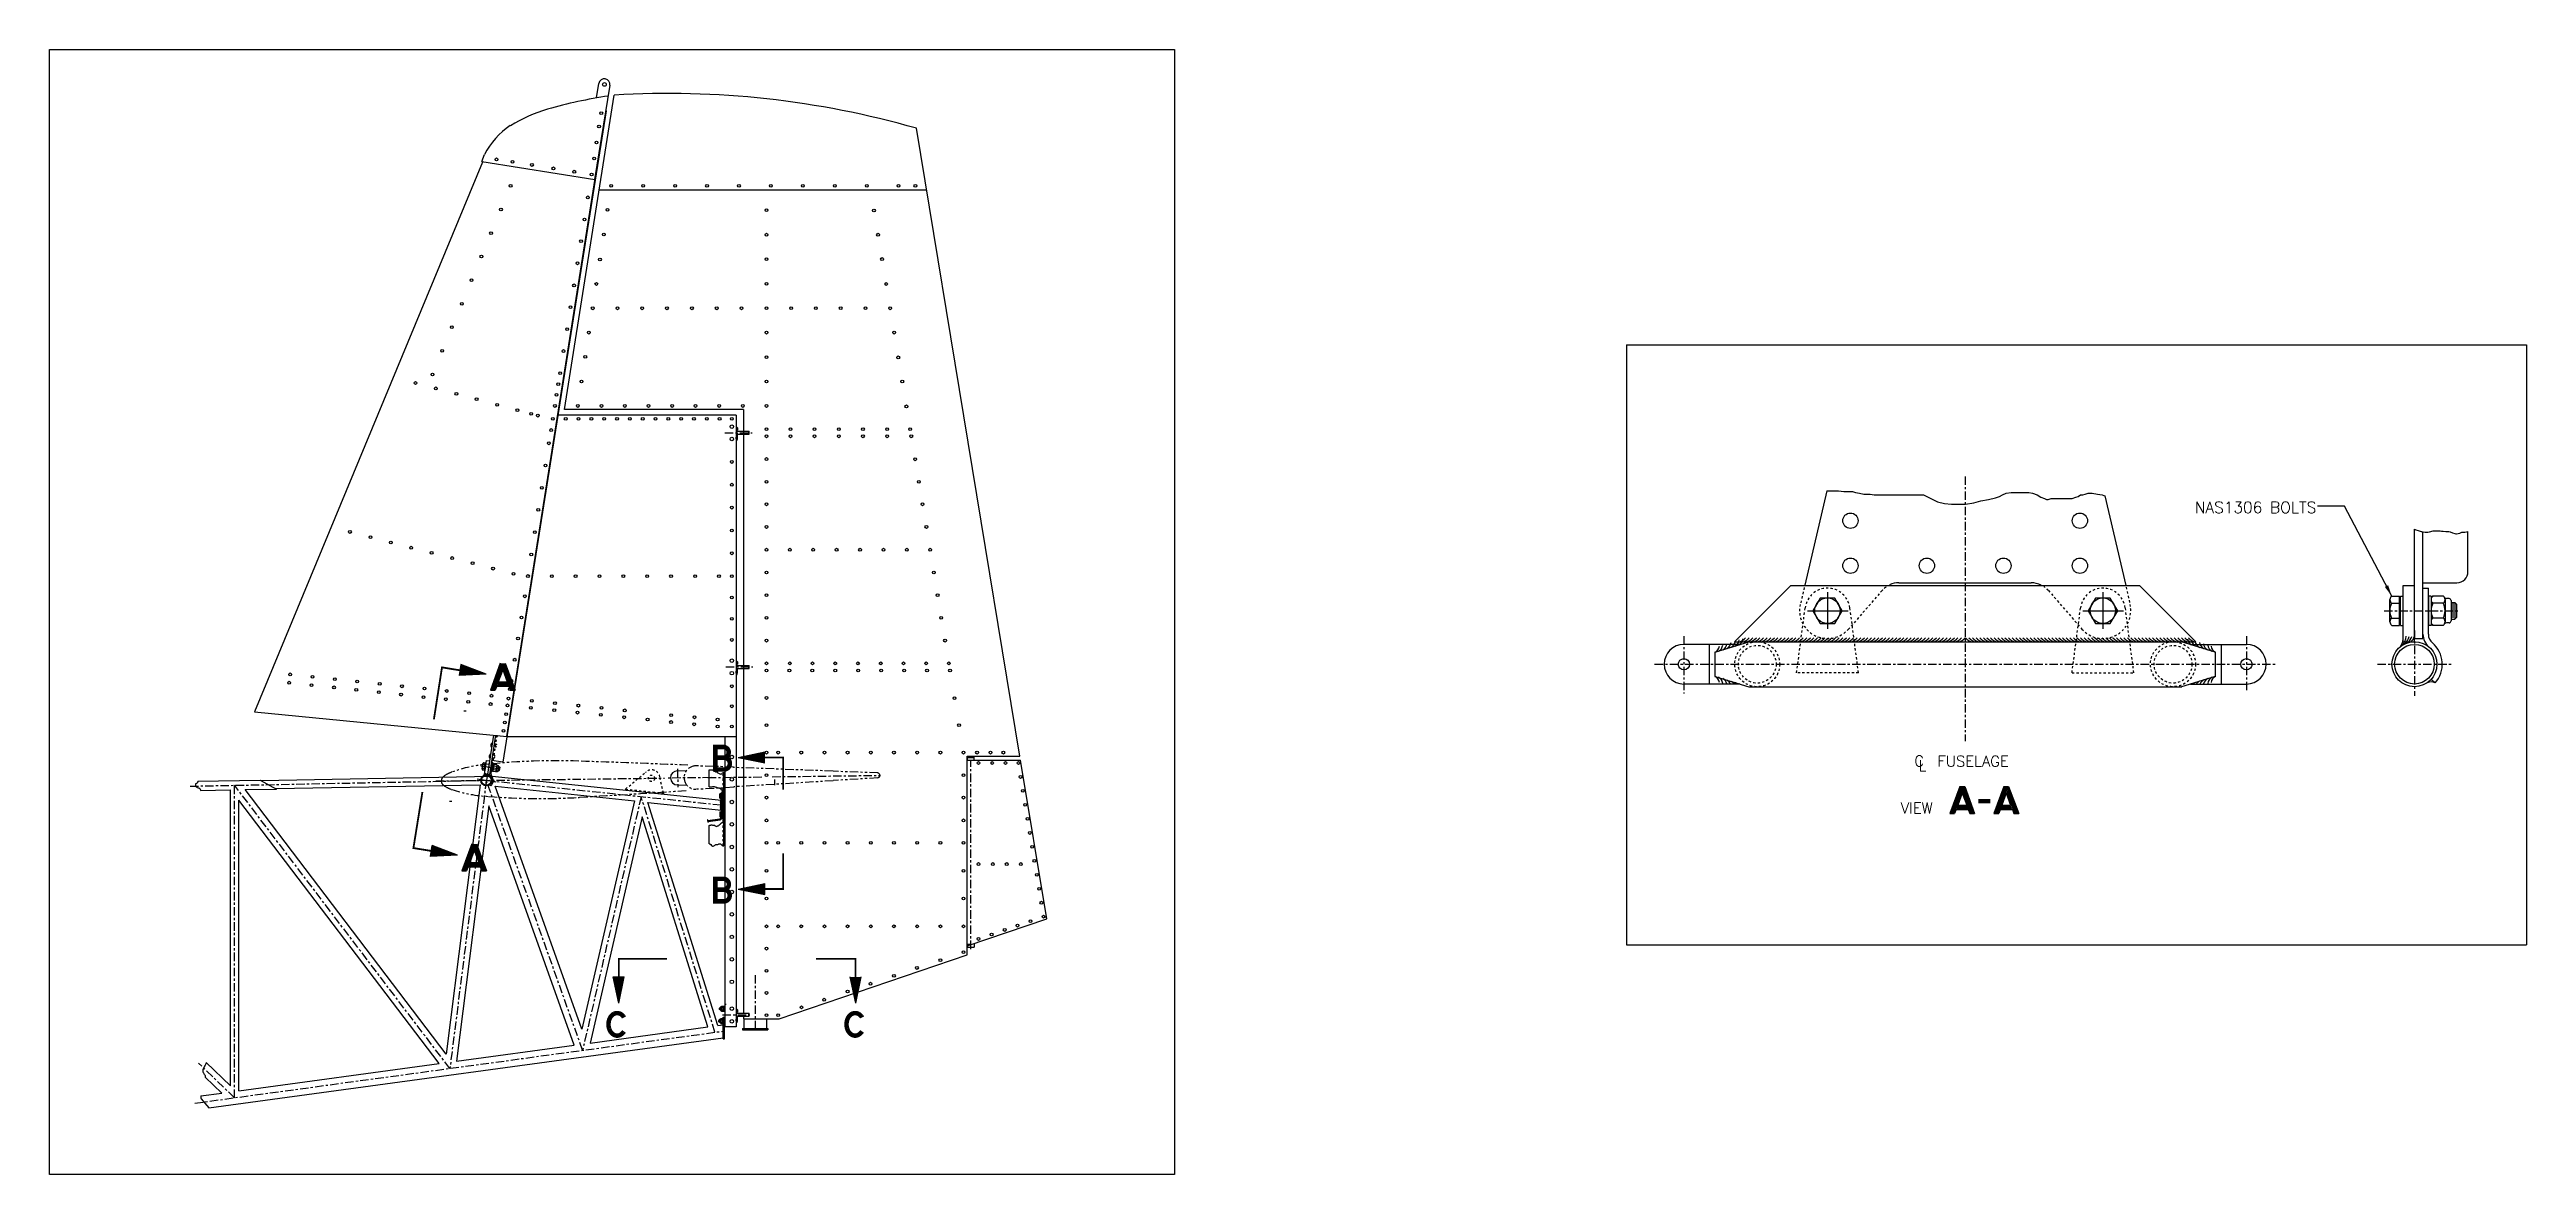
# Model space of a CAD drawing. Extents: x 0 to 261, y -2 to 48.
# Drawn here: x 43.8 to 153.9, y -2.3 to 47.7 of the extents above; entities that cross this region are included whole.
import ezdxf

# ---------------------------------------------------------------- set-up
doc = ezdxf.new("R2010")
doc.units = 0
doc.header["$LTSCALE"] = 0.3
doc.header["$MEASUREMENT"] = 0
for name, pattern in [('CENTER', [2, 1.25, -0.25, 0.25, -0.25]), ('HIDDEN', [0.375, 0.25, -0.125]), ('PHANTOM', [2.5, 1.25, -0.25, 0.25, -0.25, 0.25, -0.25])]:
    doc.linetypes.add(name, pattern=pattern)
doc.layers.get('0').update_dxf_attribs({"linetype": 'CONTINUOUS'})
for name, color, linetype in [('1', 1, 'CONTINUOUS'), ('2', 6, 'CONTINUOUS'), ('NOTES', 2, 'CONTINUOUS')]:
    doc.layers.add(name, color=color, linetype=linetype)
doc.styles.add('ROMANS', font='ROMANS.shx')
doc.dimstyles.new('FRACTION', dxfattribs={"dimtxt": 0.125, "dimasz": 0.15, "dimexe": 0.12, "dimexo": 0.12, "dimgap": 0.05, "dimtad": 0, "dimtih": 1, "dimtoh": 1, "dimdec": 4, "dimzin": 4, "dimdsep": 46, "dimlunit": 5, "dimtxsty": 'ROMANS', "dimcen": 0.09, "dimclrd": 6, "dimclre": 6, "dimclrt": 256, "dimadec": 0, "dimazin": 0, "dimtfac": 0.72, "dimtdec": 4, "dimtofl": 0, "dimtmove": 0, "dimatfit": 3, "dimfxl": 1, "dimfrac": 2, "dimtolj": 1, "dimtzin": 4, "dimarcsym": 0})

msp = doc.modelspace()

# ---------------------------------------------------------------- texts
at = {"layer": '2', "color": 2, "style": 'ROMANS'}
for s, p in [('C', (126.68, 15.8)), ('L', (126.87, 15.59)), ('FUSELAGE', (127.71, 15.79)), ('VIEW', (126.08, 13.71))]:
    msp.add_text(s, height=0.48, dxfattribs=at).set_placement(p)
at = {"layer": 'NOTES', "insert": (144.55, 27.31), "char_height": 0.5, "attachment_point": 6, "style": 'ROMANS'}
msp.add_mtext('NAS1306 BOLTS', dxfattribs=at)

# ---------------------------------------------------------------- linework, layer by layer
at = {"color": 40}
for p, q in [((74.3, 30.86), (74.34, 30.86)), ((74.31, 30.85), (74.31, 30.79)), ((74.38, 30.85), (74.38, 30.79)), ((74.3, 30.79), (74.38, 30.79)), ((74.3, 30.78), (74.38, 30.78)), ((74.38, 30.48), (74.31, 30.48)), ((74.38, 30.45), (74.31, 30.45)), ((74.31, 30.36), (74.31, 30.43)), ((74.34, 30.34), (74.31, 30.34)), ((74.34, 30.29), (74.31, 30.29)), ((74.31, 30.29), (74.31, 30.26)), ((74.31, 30.28), (74.31, 30.28)), ((74.31, 30.26), (74.31, 30.26)), ((74.31, 30.26), (74.31, 30.26)), ((74.35, 30.79), (74.35, 30.78)), ((74.38, 30.78), (74.38, 30.74)), ((74.38, 30.45), (74.38, 30.5)), ((74.38, 30.36), (74.38, 30.43)), ((147.82, 22.23), (147.82, 23.21)), ((147.9, 23.37), (148.24, 23.37)), ((148.24, 22.06), (148.24, 23.37)), ((148.24, 23.22), (148.29, 23.22)), ((148.29, 22.06), (148.29, 23.37)), ((148.29, 23.37), (148.41, 23.37)), ((148.41, 22.06), (148.41, 23.37)), ((149.53, 23.37), (149.53, 22.06)), ((149.65, 23.37), (149.53, 23.37)), ((149.65, 23.37), (149.65, 22.06)), ((150.19, 23.37), (149.73, 23.37)), ((150.27, 23.21), (150.27, 22.23)), ((150.54, 23.17), (150.54, 22.27)), ((147.9, 23.05), (148.24, 23.05)), ((147.9, 22.39), (148.24, 22.39)), ((147.9, 22.06), (148.24, 22.06)), ((148.24, 22.21), (148.29, 22.21)), ((148.29, 22.06), (148.41, 22.06)), ((149.65, 22.06), (149.53, 22.06)), ((150.19, 23.05), (149.73, 23.05)), ((150.19, 22.39), (149.73, 22.39)), ((150.19, 22.06), (149.73, 22.06)), ((150.54, 23.09), (150.7, 23.09)), ((150.54, 22.34), (150.7, 22.34)), ((150.62, 23.04), (150.62, 22.4)), ((150.7, 23.09), (150.7, 22.34)), ((150.7, 23.09), (150.78, 23.01)), ((150.7, 22.34), (150.78, 22.42)), ((150.78, 23.01), (150.78, 22.42)), ((74.3, 20.46), (74.34, 20.46)), ((74.3, 20.38), (74.38, 20.38)), ((74.3, 20.37), (74.38, 20.37)), ((74.31, 20.44), (74.31, 20.38)), ((74.38, 20.07), (74.31, 20.07)), ((74.38, 20.04), (74.31, 20.04)), ((74.31, 19.95), (74.31, 20.03)), ((74.34, 19.94), (74.31, 19.94)), ((74.34, 19.89), (74.31, 19.89)), ((74.31, 19.89), (74.31, 19.86)), ((74.31, 19.87), (74.31, 19.87)), ((74.31, 19.86), (74.31, 19.86)), ((74.31, 19.85), (74.31, 19.86)), ((74.35, 20.38), (74.35, 20.37)), ((74.38, 20.44), (74.38, 20.38)), ((74.38, 20.37), (74.38, 20.34)), ((74.38, 20.04), (74.38, 20.1)), ((74.38, 19.95), (74.38, 20.03)), ((63.02, 15.69), (63.05, 15.93)), ((63.03, 15.64), (63.11, 15.63)), ((63.04, 15.72), (63.13, 15.71)), ((63.07, 15.88), (63.15, 15.87)), ((63.08, 15.97), (63.16, 15.95)), ((63.11, 15.63), (63.16, 15.95)), ((63.12, 15.67), (63.13, 15.66)), ((63.13, 15.63), (63.18, 15.95)), ((63.13, 15.63), (63.16, 15.62)), ((63.16, 15.62), (63.21, 15.95)), ((63.16, 15.92), (63.17, 15.91)), ((63.18, 15.95), (63.21, 15.95)), ((63.48, 15.9), (63.43, 15.58)), ((63.49, 15.57), (63.43, 15.58)), ((63.51, 15.9), (63.46, 15.57)), ((63.54, 15.89), (63.48, 15.9)), ((63.54, 15.89), (63.49, 15.57)), ((63.62, 15.55), (63.51, 15.57)), ((63.64, 15.63), (63.52, 15.65)), ((63.66, 15.79), (63.55, 15.81)), ((63.68, 15.87), (63.56, 15.89)), ((63.69, 15.83), (63.65, 15.59)), ((63.75, 15.81), (63.72, 15.59)), ((63.72, 15.6), (63.76, 15.6)), ((63.77, 15.77), (63.74, 15.61)), ((63.75, 15.79), (63.79, 15.78)), ((63.79, 15.78), (63.76, 15.6)), ((63.76, 15.6), (63.78, 15.61)), ((63.81, 15.76), (63.78, 15.61)), ((63.79, 15.78), (63.81, 15.76)), ((73.59, 14.4), (73.59, 14.56)), ((73.6, 14.59), (73.65, 14.59)), ((73.6, 14.53), (73.65, 14.53)), ((73.6, 14.42), (73.65, 14.42)), ((73.6, 14.37), (73.65, 14.37)), ((73.65, 14.37), (73.65, 14.59)), ((73.65, 14.56), (73.66, 14.56)), ((73.65, 14.39), (73.66, 14.39)), ((73.66, 14.39), (73.66, 14.56)), ((73.59, 13.75), (73.59, 13.59)), ((73.6, 13.78), (73.65, 13.78)), ((73.6, 13.72), (73.65, 13.72)), ((73.6, 13.61), (73.65, 13.61)), ((73.6, 13.56), (73.65, 13.56)), ((73.65, 13.78), (73.65, 13.56)), ((73.65, 13.75), (73.66, 13.75)), ((73.65, 13.58), (73.66, 13.58)), ((73.66, 13.75), (73.66, 13.58)), ((74.3, 4.99), (74.34, 4.99)), ((74.3, 4.92), (74.38, 4.92)), ((74.3, 4.91), (74.38, 4.91)), ((74.31, 4.98), (74.31, 4.92)), ((74.38, 4.61), (74.31, 4.61)), ((74.38, 4.58), (74.31, 4.58)), ((74.31, 4.49), (74.31, 4.56)), ((74.34, 4.47), (74.31, 4.47)), ((74.34, 4.42), (74.31, 4.42)), ((74.31, 4.42), (74.31, 4.39)), ((74.31, 4.4), (74.31, 4.4)), ((74.35, 4.92), (74.35, 4.91)), ((74.38, 4.98), (74.38, 4.92)), ((74.38, 4.91), (74.38, 4.87)), ((74.38, 4.58), (74.38, 4.63)), ((74.38, 4.49), (74.38, 4.56)), ((74.31, 4.38), (74.31, 4.39)), ((74.31, 4.39), (74.31, 4.39))]:
    msp.add_line(p, q, dxfattribs=at)
at = {"color": 41}
for p, q in [((122.82, 23.54), (122.82, 21.91)), ((135.06, 23.54), (135.06, 21.91)), ((121.93, 22.72), (123.74, 22.72)), ((134.17, 22.72), (135.98, 22.72)), ((62.97, 15.82), (63.79, 15.69))]:
    msp.add_line(p, q, dxfattribs=at)
at = {"color": 41, "linetype": 'CENTER'}
msp.add_line((147.56, 22.72), (150.89, 22.72), dxfattribs=at)
at = {"color": 2}
for p, q in [((63.83, 20.38), (63.39, 19.18)), ((63.94, 20.09), (63.74, 19.56)), ((63.94, 20.09), (64.14, 19.56)), ((64.05, 20.38), (64.49, 19.18)), ((63.39, 19.18), (63.6, 19.18)), ((63.67, 19.36), (63.6, 19.18)), ((63.67, 19.36), (64.21, 19.36)), ((63.74, 19.56), (64.14, 19.56)), ((64.21, 19.36), (64.28, 19.18)), ((64.28, 19.18), (64.49, 19.18)), ((62.21, 18.27), (62.31, 18.27)), ((128.7, 14.9), (128.26, 13.7)), ((128.81, 14.61), (128.61, 14.08)), ((128.7, 14.9), (128.92, 14.9)), ((128.81, 14.61), (129.01, 14.08)), ((128.92, 14.9), (129.36, 13.7)), ((130.66, 14.9), (130.21, 13.7)), ((130.77, 14.61), (130.57, 14.08)), ((130.66, 14.9), (130.87, 14.9)), ((130.77, 14.61), (130.96, 14.08)), ((130.87, 14.9), (131.32, 13.7)), ((61.57, 14.25), (61.68, 14.25)), ((128.26, 13.7), (128.47, 13.7)), ((128.54, 13.88), (128.47, 13.7)), ((128.54, 13.88), (129.08, 13.88)), ((128.61, 14.08), (129.01, 14.08)), ((129.08, 13.88), (129.15, 13.7)), ((129.15, 13.7), (129.36, 13.7)), ((130.21, 13.7), (130.43, 13.7)), ((130.49, 13.88), (130.43, 13.7)), ((130.49, 13.88), (131.04, 13.88)), ((130.57, 14.08), (130.96, 14.08)), ((131.04, 13.88), (131.11, 13.7)), ((131.11, 13.7), (131.32, 13.7)), ((62.56, 12.35), (62.12, 11.15)), ((62.78, 12.35), (63.22, 11.15)), ((62.12, 11.15), (62.33, 11.15)), ((62.4, 11.33), (62.33, 11.15)), ((62.4, 11.33), (62.94, 11.33)), ((62.67, 12.06), (62.47, 11.53)), ((62.47, 11.53), (62.87, 11.53)), ((62.67, 12.06), (62.87, 11.53)), ((62.94, 11.33), (63.01, 11.15)), ((63.01, 11.15), (63.22, 11.15))]:
    msp.add_line(p, q, dxfattribs=at)
at = {"color": 40, "linetype": 'Continuous'}
for p, q in [((73.56, 4.53), (73.55, 4.51)), ((73.55, 4.45), (73.55, 4.51)), ((73.56, 4.43), (73.55, 4.45)), ((73.56, 4.43), (73.56, 4.53)), ((73.59, 4.53), (73.56, 4.53)), ((73.59, 4.43), (73.56, 4.43)), ((73.6, 5.08), (73.58, 5.06)), ((73.58, 5), (73.58, 5.06)), ((73.6, 4.98), (73.58, 5)), ((73.58, 4.43), (73.58, 4.53)), ((73.59, 4.41), (73.59, 4.56)), ((73.6, 4.98), (73.6, 5.08)), ((73.63, 5.08), (73.6, 5.08)), ((73.63, 4.98), (73.6, 4.98)), ((73.61, 4.98), (73.61, 5.08)), ((73.62, 4.4), (73.62, 4.56)), ((73.63, 4.96), (73.63, 5.1)), ((73.63, 4.59), (73.7, 4.59)), ((73.63, 4.54), (73.7, 4.54)), ((73.63, 4.43), (73.7, 4.43)), ((73.66, 4.95), (73.66, 5.11)), ((73.67, 5.14), (73.73, 5.14)), ((73.67, 5.08), (73.73, 5.08)), ((73.67, 4.98), (73.73, 4.98)), ((73.67, 4.92), (73.73, 4.92)), ((73.71, 4.37), (73.71, 4.59)), ((73.71, 4.59), (73.74, 4.59)), ((73.75, 5.14), (73.81, 5.14)), ((73.75, 4.92), (73.75, 5.14)), ((73.75, 4.92), (73.81, 4.92)), ((73.63, 4.37), (73.7, 4.37)), ((73.71, 4.37), (73.74, 4.37))]:
    msp.add_line(p, q, dxfattribs=at)
at = {"color": 40}
for points in [[(123.15, 22.15), (123.48, 22.72), (123.15, 23.28), (122.5, 23.28), (122.17, 22.72), (122.5, 22.15)], [(135.39, 22.15), (135.72, 22.72), (135.39, 23.28), (134.74, 23.28), (134.41, 22.72), (134.74, 22.15)]]:
    msp.add_lwpolyline(points, close=True, dxfattribs=at)
at = {"color": 2, "const_width": 0.2}
for points in [[(73.75, 16.19, 1), (73.75, 16.66), (73.39, 16.66), (73.39, 15.66), (73.77, 15.66, 1), (73.77, 16.19)], [(73.75, 10.32, 1), (73.75, 10.8), (73.39, 10.8), (73.39, 9.8), (73.77, 9.8, 1), (73.77, 10.32)], [(69.02, 4.83, 0.123194), (68.88, 4.8, 0.105528), (68.75, 4.69, 0.087456), (68.67, 4.53, 0.077907), (68.64, 4.33, 0.077907), (68.67, 4.14, 0.087456), (68.75, 3.98, 0.105528), (68.88, 3.87, 0.123194), (69.02, 3.83, 0.123194), (69.17, 3.87, 0.105528), (69.3, 3.98, 0.026273), (69.33, 4.02, 0.077907)], [(69.33, 4.64, 0.025898), (69.3, 4.69, 0.105528), (69.17, 4.8, 0.123194), (69.02, 4.83, 0.123194)], [(79.61, 4.83, 0.123194), (79.46, 4.8, 0.105528), (79.33, 4.69, 0.087456), (79.25, 4.53, 0.077907), (79.22, 4.33, 0.077907), (79.25, 4.14, 0.087456), (79.33, 3.98, 0.105528), (79.46, 3.87, 0.123194), (79.61, 3.83, 0.123194), (79.75, 3.87, 0.105528), (79.88, 3.98, 0.026273), (79.91, 4.02, 0.077907)], [(79.91, 4.64, 0.025898), (79.88, 4.69, 0.105528), (79.75, 4.8, 0.123194), (79.61, 4.83, 0.123194)]]:
    msp.add_lwpolyline(points, format="xyb", dxfattribs=at)
for points in [[(73.8, 16.19), (73.39, 16.19)], [(129.53, 14.25), (130.06, 14.25)], [(73.8, 10.32), (73.39, 10.32)]]:
    msp.add_lwpolyline(points, dxfattribs=at)
at = {"color": 40}
for centre in [(122.82, 22.72), (135.06, 22.72)]:
    msp.add_circle(centre, 0.567, dxfattribs=at)
for centre, radius, start, end in [((74.34, 30.82), 0.0408, 38.7449, 141.2551), ((74.25, 30.72), 0.141, 63.0585, 66.3342), ((74.34, 30.41), 0.0408, 38.7449, 141.2551), ((74.25, 30.31), 0.14, 63.0585, 65.8548), ((74.25, 30.48), 0.14, 294.1452, 296.9415), ((74.34, 30.38), 0.0408, 218.7449, 321.2551), ((148.03, 23.21), 0.21, 128.7449, 231.2551), ((149.86, 23.21), 0.21, 128.7449, 231.2551), ((150.06, 23.21), 0.21, 308.7449, 51.2551), ((148.54, 22.72), 0.722, 153.0585, 206.9415), ((148.03, 22.23), 0.21, 128.7449, 231.2551), ((150.37, 22.72), 0.722, 153.0585, 206.9415), ((149.86, 22.23), 0.21, 128.7449, 231.2551), ((149.55, 22.72), 0.722, 333.0585, 26.9415), ((150.06, 22.23), 0.21, 308.7449, 51.2551), ((74.34, 20.42), 0.0408, 38.7449, 141.2551), ((74.25, 20.32), 0.141, 63.0585, 66.3342), ((74.34, 20), 0.0408, 38.7449, 141.2551), ((74.25, 19.9), 0.14, 63.0585, 65.8548), ((74.25, 20.08), 0.14, 294.1452, 296.9415), ((74.34, 19.98), 0.0408, 218.7449, 321.2551), ((63.07, 15.68), 0.0524, 119.7449, 222.2551), ((63.21, 15.78), 0.18, 144.0585, 197.9415), ((63.11, 15.92), 0.0524, 119.7449, 222.2551), ((63.55, 15.6), 0.0524, 119.7449, 222.2551), ((63.69, 15.7), 0.181, 144.0585, 197.9415), ((63.59, 15.84), 0.0524, 119.7449, 222.2551), ((63.6, 15.59), 0.0524, 299.7449, 42.2551), ((63.49, 15.73), 0.181, 324.0585, 17.9415), ((63.64, 15.84), 0.0524, 299.7449, 42.2551), ((73.62, 14.56), 0.0348, 128.7449, 231.2551), ((73.71, 14.48), 0.12, 153.0585, 206.9415), ((73.62, 14.4), 0.0348, 128.7449, 231.2551), ((73.62, 13.75), 0.0348, 128.7449, 231.2551), ((73.71, 13.67), 0.12, 153.0585, 206.9415), ((73.62, 13.59), 0.0348, 128.7449, 231.2551), ((74.34, 4.95), 0.0408, 38.7449, 141.2551), ((74.25, 4.85), 0.141, 63.0585, 66.3342), ((74.34, 4.53), 0.0408, 38.7449, 141.2551), ((74.25, 4.44), 0.14, 63.0585, 65.8548), ((74.25, 4.61), 0.14, 294.1452, 296.9415), ((74.34, 4.51), 0.0408, 218.7449, 321.2551)]:
    msp.add_arc(centre, radius, start, end, dxfattribs=at)
at = {"color": 40, "linetype": 'Continuous'}
for centre, radius, start, end in [((73.66, 4.56), 0.0349, 128.7449, 231.2551), ((73.74, 4.48), 0.12, 153.0585, 206.9415), ((73.66, 4.4), 0.0349, 128.7449, 231.2551), ((73.69, 5.11), 0.0349, 128.7449, 231.2551), ((73.78, 5.03), 0.12, 153.0585, 206.9415), ((73.69, 4.95), 0.0349, 128.7449, 231.2551), ((73.67, 4.56), 0.0349, 308.7449, 51.2551), ((73.59, 4.48), 0.12, 333.0585, 26.9415), ((73.67, 4.4), 0.0349, 308.7449, 51.2551), ((73.71, 5.11), 0.0349, 308.7449, 51.2551), ((73.63, 5.03), 0.12, 333.0585, 26.9415), ((73.71, 4.95), 0.0349, 308.7449, 51.2551)]:
    msp.add_arc(centre, radius, start, end, dxfattribs=at)
at = {"color": 2}
for points in [[(63.39, 19.18), (63.83, 20.38), (63.6, 19.18), (64.05, 20.38)], [(63.94, 20.09), (64.28, 19.18), (64.05, 20.38), (64.49, 19.18)], [(63.67, 19.36), (64.21, 19.36), (63.74, 19.56), (64.14, 19.56)], [(128.26, 13.7), (128.7, 14.9), (128.47, 13.7), (128.92, 14.9)], [(128.81, 14.61), (129.15, 13.7), (128.92, 14.9), (129.36, 13.7)], [(130.21, 13.7), (130.66, 14.9), (130.43, 13.7), (130.87, 14.9)], [(130.77, 14.61), (131.11, 13.7), (130.87, 14.9), (131.32, 13.7)], [(128.54, 13.88), (129.08, 13.88), (128.61, 14.08), (129.01, 14.08)], [(130.49, 13.88), (131.04, 13.88), (130.57, 14.08), (130.96, 14.08)], [(62.12, 11.15), (62.56, 12.35), (62.33, 11.15), (62.78, 12.35)], [(62.67, 12.06), (63.01, 11.15), (62.78, 12.35), (63.22, 11.15)], [(62.4, 11.33), (62.94, 11.33), (62.47, 11.53), (62.87, 11.53)]]:
    msp.add_solid(points, dxfattribs=at)
at = {"layer": '1'}
for p, q in [((66.68, 31.66), (68.89, 45.64)), ((68.04, 41.89), (68.71, 46.08)), ((68.11, 45.52), (68.21, 46.15)), ((68.53, 44.93), (63.94, 15.98)), ((86.93, 16.25), (82.33, 44.16)), ((63.01, 42.69), (63.13, 42.99)), ((63.04, 42.66), (52.91, 18.23)), ((63.01, 42.69), (68.04, 41.89)), ((64.12, 17.13), (68.05, 41.93)), ((82.78, 41.41), (68.22, 41.41)), ((74.31, 31.41), (74.31, 4.22)), ((74.64, 31.66), (74.64, 4.83)), ((74.38, 30.74), (74.31, 30.74)), ((74.36, 30.71), (74.31, 30.71)), ((74.36, 30.53), (74.31, 30.53)), ((74.38, 30.5), (74.31, 30.5)), ((74.36, 30.71), (74.36, 30.74)), ((74.36, 30.53), (74.36, 30.5)), ((74.88, 30.56), (74.88, 30.7)), ((74.9, 30.56), (74.9, 30.7)), ((122.79, 28.04), (121.81, 23.85)), ((135.15, 27.82), (136.08, 23.84)), ((148.91, 21.34), (148.91, 26.35)), ((149.29, 21.48), (149.29, 26.23)), ((151.29, 24.46), (151.29, 26.24)), ((148.41, 23.84), (148.91, 23.84)), ((148.41, 21.34), (148.41, 23.84)), ((149.29, 23.72), (149.53, 23.72)), ((149.53, 21.67), (149.53, 23.72)), ((117.82, 20.87), (119.33, 21.34)), ((140.06, 20.87), (138.56, 21.34)), ((148.41, 21.34), (148.91, 21.34)), ((148.91, 21.48), (149.29, 21.48)), ((74.38, 20.34), (74.31, 20.34)), ((74.36, 20.31), (74.31, 20.31)), ((74.36, 20.13), (74.31, 20.13)), ((74.38, 20.1), (74.31, 20.1)), ((74.36, 20.31), (74.36, 20.34)), ((74.36, 20.13), (74.36, 20.1)), ((74.88, 20.15), (74.88, 20.29)), ((74.9, 20.15), (74.9, 20.29)), ((117.82, 19.8), (119.33, 19.34)), ((140.06, 19.8), (138.56, 19.34)), ((149.65, 19.67), (149.83, 19.51)), ((52.91, 18.23), (64.12, 17.13)), ((63.53, 17.19), (63.26, 15.46)), ((63.62, 17.18), (63.35, 15.44)), ((63.62, 16.66), (63.6, 16.66)), ((63.65, 16.79), (63.62, 16.8)), ((63.7, 17.15), (63.68, 17.15)), ((64.12, 17.13), (74.31, 17.13)), ((73.81, 17.13), (73.81, 4.22)), ((73.81, 17.13), (73.81, 4.22)), ((63.13, 15.44), (63.22, 16.06)), ((63.13, 15.44), (63.25, 15.42)), ((63.22, 16.06), (63.35, 16.04)), ((63.35, 15.44), (63.26, 15.46)), ((63.42, 15.48), (63.5, 15.99)), ((63.44, 16), (63.5, 15.99)), ((63.94, 15.98), (63.45, 16.06)), ((63.55, 16.16), (63.52, 16.17)), ((63.57, 16.3), (63.55, 16.3)), ((71.71, 15.6), (72.11, 15.61)), ((74.2, 15.75), (74.2, 15.77)), ((78.62, 15.58), (78.62, 15.59)), ((84.58, 16.25), (86.93, 16.25)), ((84.58, 16.08), (86.96, 16.08)), ((84.6, 16.08), (84.6, 16.25)), ((84.6, 16.2), (84.9, 16.2)), ((84.9, 16.08), (84.9, 16.25)), ((88.12, 9.03), (86.96, 16.08)), ((63.37, 14.98), (63.41, 14.94)), ((69.4, 14.79), (69.4, 14.75)), ((71.08, 14.61), (71.08, 14.57)), ((71.72, 14.97), (72.11, 14.98)), ((73.66, 14.63), (73.66, 13.54)), ((73.7, 14.63), (73.7, 13.51)), ((74.21, 14.89), (74.21, 14.87)), ((84.58, 7.82), (88.12, 9.03)), ((84.58, 7.9), (84.75, 7.9)), ((84.6, 7.9), (84.6, 7.77)), ((84.6, 7.77), (84.9, 7.77)), ((84.9, 7.9), (84.9, 7.77)), ((76.22, 4.58), (84.58, 7.43)), ((73.74, 4.66), (73.81, 4.66)), ((73.87, 5.22), (73.84, 5.22)), ((74.38, 4.87), (74.31, 4.87)), ((74.36, 4.84), (74.31, 4.84)), ((74.36, 4.66), (74.31, 4.66)), ((74.38, 4.63), (74.31, 4.63)), ((74.36, 4.84), (74.36, 4.87)), ((74.36, 4.66), (74.36, 4.63)), ((74.64, 4.69), (74.64, 4.58)), ((74.64, 4.58), (76.22, 4.58)), ((74.66, 4.58), (74.66, 4.15)), ((74.88, 4.69), (74.88, 4.83)), ((74.9, 4.69), (74.9, 4.83)), ((73.74, 3.69), (73.8, 3.69)), ((73.81, 4.23), (73.8, 4.23)), ((74.31, 4.22), (73.81, 4.22)), ((74.6, 4.15), (74.6, 4.09)), ((75.72, 4.15), (75.72, 4.09))]:
    msp.add_line(p, q, dxfattribs=at)
at = {"layer": '1', "linetype": 'Continuous'}
for p, q in [((74.31, 31.41), (66.38, 31.41)), ((74.64, 31.66), (66.68, 31.66)), ((84.58, 7.43), (84.58, 16.25)), ((73.7, 13.5), (73.74, 13.5)), ((75.66, 4.58), (75.66, 4.15))]:
    msp.add_line(p, q, dxfattribs=at)
at = {"layer": '1', "color": 41, "linetype": 'CENTER'}
for p, q in [((73.81, 30.63), (75.03, 30.63)), ((128.94, 28.69), (128.94, 16.92)), ((116.44, 21.58), (116.44, 19.04)), ((141.44, 21.58), (141.44, 19.11)), ((148.91, 21.84), (148.91, 18.93)), ((73.85, 20.22), (75.06, 20.22)), ((115.14, 20.34), (142.8, 20.34)), ((147.27, 20.34), (150.61, 20.34)), ((63.27, 15.55), (63.16, 14.83)), ((62.81, 15.24), (63.63, 15.11)), ((73.71, 4.76), (74.92, 4.76))]:
    msp.add_line(p, q, dxfattribs=at)
at = {"layer": '1', "color": 3, "linetype": 'Continuous'}
for p, q in [((74.31, 30.7), (74.9, 30.7)), ((74.31, 30.56), (74.9, 30.56)), ((74.34, 30.71), (74.34, 30.7)), ((74.34, 30.56), (74.34, 30.54)), ((121.19, 23.84), (118.69, 21.34)), ((121.19, 23.84), (136.69, 23.84)), ((126, 23.96), (131.88, 23.96)), ((136.69, 23.84), (139.19, 21.34)), ((149.29, 23.96), (150.79, 23.96)), ((118.93, 21.22), (116.44, 21.22)), ((117.56, 21.22), (117.56, 19.46)), ((118.69, 21.34), (139.19, 21.34)), ((138.96, 21.22), (141.44, 21.22)), ((140.32, 21.22), (140.32, 19.46)), ((74.31, 20.29), (74.9, 20.29)), ((74.31, 20.15), (74.9, 20.15)), ((74.34, 20.31), (74.34, 20.29)), ((74.34, 20.15), (74.34, 20.13)), ((117.82, 20.87), (117.82, 19.8)), ((140.06, 20.87), (140.06, 19.8)), ((140.06, 20.87), (140.06, 19.8)), ((118.93, 19.46), (116.44, 19.46)), ((119.32, 19.34), (138.57, 19.34)), ((138.96, 19.46), (141.44, 19.46)), ((73.12, 14.89), (73.12, 15.64)), ((73.76, 12.27), (73.76, 15.54)), ((73.66, 13.54), (73.66, 14.64)), ((73.7, 13.5), (73.7, 14.68)), ((73.7, 13.54), (73.7, 14.64)), ((73.74, 13.32), (73.74, 14.68)), ((73.04, 13.39), (73.6, 13.47)), ((73.07, 13.35), (73.6, 13.43)), ((73.12, 12.36), (73.12, 13.17)), ((74.31, 4.83), (74.9, 4.83)), ((74.31, 4.69), (74.9, 4.69)), ((74.34, 4.84), (74.34, 4.83)), ((74.34, 4.69), (74.34, 4.67)), ((74.6, 4.15), (75.72, 4.15)), ((74.6, 4.09), (75.72, 4.09))]:
    msp.add_line(p, q, dxfattribs=at)
at = {"layer": '1', "color": 40}
for p, q in [((74.35, 30.31), (74.35, 30.33)), ((150.45, 23.26), (150.33, 23.26)), ((150.45, 22.18), (150.33, 22.18)), ((74.35, 19.9), (74.35, 19.93)), ((63.69, 15.57), (63.66, 15.57)), ((63.74, 15.83), (63.7, 15.84)), ((74.35, 4.44), (74.35, 4.46))]:
    msp.add_line(p, q, dxfattribs=at)
at = {"layer": '1', "linetype": 'HIDDEN'}
for p, q in [((121.79, 23.75), (121.62, 23)), ((125.25, 23.62), (123.76, 21.9)), ((132.64, 23.62), (134.13, 21.9)), ((136.09, 23.77), (136.27, 23)), ((63.65, 17.18), (63.48, 16.05)), ((63.68, 17.18), (63.51, 16.05)), ((63.65, 16.7), (63.64, 16.67)), ((63.66, 16.78), (63.65, 16.74)), ((63.57, 16.21), (63.56, 16.17)), ((63.58, 16.28), (63.57, 16.24)), ((69.4, 14.79), (70.28, 15.53)), ((69.4, 14.79), (71.08, 14.61)), ((71.08, 14.61), (70.92, 15.33))]:
    msp.add_line(p, q, dxfattribs=at)
at = {"layer": '1', "color": 3, "linetype": 'HIDDEN'}
for p, q in [((121.45, 19.96), (121.83, 22.85)), ((124.2, 19.96), (123.82, 22.85)), ((133.69, 19.96), (134.07, 22.85)), ((136.44, 19.96), (136.06, 22.85)), ((124.2, 19.96), (121.45, 19.96)), ((133.69, 19.96), (136.44, 19.96)), ((73.74, 14.76), (73.74, 15.53)), ((73.74, 12.27), (73.74, 13.3))]:
    msp.add_line(p, q, dxfattribs=at)
at = {"layer": '1', "color": 41}
msp.add_line((63.56, 15.72), (63.07, 15.8), dxfattribs=at)
at = {"layer": '1', "color": 40, "linetype": 'CENTER'}
for p, q in [((71.71, 15.69), (71.72, 14.88)), ((50.04, 14.92), (63.21, 15.18)), ((52.02, 1.07), (52.02, 14.96)), ((61.59, 2.37), (52.02, 14.96)), ((60.96, 15.15), (71.13, 15.28)), ((63.21, 15.18), (61.59, 2.37)), ((63.21, 15.18), (73.8, 14.07)), ((67.49, 3.18), (63.21, 15.18)), ((70.09, 14.46), (67.49, 3.18)), ((73.37, 3.98), (70.09, 14.46)), ((73.2, 15.3), (71.29, 15.28)), ((73.05, 15.3), (75.46, 15.33)), ((75.92, 15.34), (80.73, 15.4)), ((50.25, 0.83), (73.8, 4.04)), ((52.02, 1.07), (50.42, 2.61))]:
    msp.add_line(p, q, dxfattribs=at)
at = {"layer": '1', "linetype": 'PHANTOM'}
for p, q in [((73.31, 15.8), (72.53, 15.82)), ((74.2, 15.77), (73.31, 15.8)), ((78.62, 15.59), (74.2, 15.75)), ((80.61, 15.51), (78.62, 15.58)), ((73.32, 14.81), (72.55, 14.78)), ((74.21, 14.87), (73.32, 14.81)), ((78.63, 15.16), (74.21, 14.89)), ((80.61, 15.29), (78.62, 15.17))]:
    msp.add_line(p, q, dxfattribs=at)
at = {"layer": '1', "linetype": 'CENTER'}
for p, q in [((84.75, 7.68), (84.75, 16.08)), ((75.16, 6.52), (75.16, 4.02))]:
    msp.add_line(p, q, dxfattribs=at)
at = {"layer": '1', "color": 3}
for p, q in [((50.39, 15.14), (53.16, 15.19)), ((50.51, 14.73), (51.84, 14.75)), ((51.84, 1.6), (51.84, 14.75)), ((52.49, 14.77), (53.88, 14.79)), ((61.42, 3.01), (52.49, 14.77)), ((53.16, 15.19), (53.88, 14.79)), ((53.2, 15.17), (63.47, 15.37)), ((53.85, 14.81), (62.93, 14.98)), ((62.93, 14.98), (61.42, 3.01)), ((63.47, 15.37), (73.66, 14.3)), ((67.45, 4.12), (63.6, 14.92)), ((63.6, 14.92), (69.79, 14.27)), ((73.66, 14.64), (73.66, 13.54)), ((73.76, 14.68), (73.7, 14.68)), ((73.7, 14.64), (73.7, 13.51)), ((52.21, 1.38), (52.21, 14.3)), ((61.11, 2.59), (52.21, 14.3)), ((63.32, 14.04), (61.88, 2.69)), ((67.11, 3.41), (63.32, 14.04)), ((69.79, 14.27), (67.45, 4.12)), ((70.14, 13.56), (67.82, 3.5)), ((73.06, 4.22), (70.14, 13.56)), ((73.5, 4.28), (70.39, 14.2)), ((70.39, 14.2), (73.66, 13.86)), ((73.74, 3.69), (73.74, 4.66)), ((73.8, 3.69), (73.8, 4.66)), ((50.88, 0.63), (73.74, 3.74)), ((61.88, 2.69), (67.11, 3.41)), ((67.82, 3.5), (73.06, 4.22)), ((73.5, 4.28), (73.74, 4.31)), ((51.84, 1.6), (50.76, 2.64)), ((52.21, 1.38), (61.11, 2.59)), ((50.52, 1.15), (51.45, 1.27)), ((51.45, 1.27), (50.72, 1.98))]:
    msp.add_line(p, q, dxfattribs=at)
at = {"layer": '1', "color": 3, "linetype": 'CENTER'}
msp.add_line((73.66, 14.64), (73.7, 14.64), dxfattribs=at)
at = {"layer": '1', "color": 3, "linetype": 'PHANTOM'}
msp.add_line((73.7, 13.5), (73.7, 14.68), dxfattribs=at)
at = {"layer": '1', "color": 40, "linetype": 'Continuous'}
for p, q in [((73.61, 4.57), (73.61, 4.57)), ((73.64, 5.12), (73.65, 5.12)), ((73.64, 4.94), (73.65, 4.94)), ((73.74, 4.59), (73.74, 4.37)), ((73.78, 5.14), (73.78, 4.92)), ((73.81, 5.14), (73.81, 4.92)), ((73.61, 4.39), (73.61, 4.39))]:
    msp.add_line(p, q, dxfattribs=at)
at = {"layer": '1'}
for points in [[(122.79, 28.04), (123.31, 28.04), (123.55, 28.01), (123.93, 28.01), (124.07, 27.97), (124.24, 27.94), (124.44, 27.9), (124.72, 27.9), (124.9, 27.87), (127.09, 27.87), (127.3, 27.77), (127.51, 27.66), (127.71, 27.56), (128.02, 27.49), (128.33, 27.45), (128.95, 27.45), (129.33, 27.52), (129.64, 27.6), (129.98, 27.66), (130.29, 27.73), (130.46, 27.8), (130.6, 27.87), (130.77, 27.94), (130.98, 27.97), (131.77, 27.97), (131.94, 27.94), (132.14, 27.87), (132.31, 27.77), (132.46, 27.7), (132.56, 27.66), (132.63, 27.66), (132.76, 27.7), (133.69, 27.7), (133.86, 27.77), (133.96, 27.8), (134.07, 27.87), (134.17, 27.87), (134.28, 27.9), (134.41, 27.94), (134.59, 27.94), (134.83, 27.9), (135.03, 27.87), (135.1, 27.84), (135.15, 27.82)], [(148.91, 26.35), (148.91, 26.35), (148.97, 26.32), (149.08, 26.29), (149.17, 26.26), (149.21, 26.24), (149.24, 26.24), (149.3, 26.22), (149.38, 26.21), (149.51, 26.21), (149.58, 26.22), (149.74, 26.27), (150.05, 26.27), (150.12, 26.26), (150.19, 26.26), (150.3, 26.24), (150.44, 26.24), (150.5, 26.22), (150.6, 26.18), (150.7, 26.15), (150.75, 26.13), (150.78, 26.13), (150.85, 26.15), (150.93, 26.16), (151.02, 26.21), (151.15, 26.21), (151.22, 26.22), (151.29, 26.24)], [(73.12, 15.64), (73.13, 15.64), (73.15, 15.65), (73.25, 15.65), (73.26, 15.64), (73.28, 15.63), (73.3, 15.62), (73.31, 15.62), (73.32, 15.61), (73.34, 15.59), (73.37, 15.58), (73.41, 15.56), (73.43, 15.55), (73.45, 15.55), (73.47, 15.55), (73.47, 15.53), (73.5, 15.52), (73.53, 15.5), (73.56, 15.48), (73.59, 15.47), (73.63, 15.46), (73.65, 15.46), (73.67, 15.48), (73.69, 15.49), (73.7, 15.5), (73.71, 15.51), (73.73, 15.52), (73.76, 15.53), (73.76, 15.54)], [(50.39, 15.14), (50.39, 15.12), (50.38, 15.1), (50.37, 15.07), (50.35, 15.05), (50.33, 15.04), (50.3, 15.03), (50.29, 15.02), (50.29, 15), (50.28, 14.99), (50.28, 14.93), (50.3, 14.9), (50.31, 14.89), (50.34, 14.87), (50.36, 14.86), (50.4, 14.85), (50.42, 14.84), (50.45, 14.84), (50.46, 14.82), (50.47, 14.81), (50.49, 14.78), (50.51, 14.75), (50.51, 14.73)], [(73.12, 14.89), (73.19, 14.89), (73.22, 14.89), (73.25, 14.89), (73.28, 14.9), (73.3, 14.9), (73.32, 14.9), (73.34, 14.9), (73.38, 14.89), (73.41, 14.88), (73.43, 14.87), (73.44, 14.87), (73.47, 14.86), (73.5, 14.85), (73.51, 14.85), (73.52, 14.85), (73.53, 14.84), (73.55, 14.84), (73.56, 14.84), (73.58, 14.83), (73.6, 14.83), (73.62, 14.82), (73.63, 14.81), (73.63, 14.78), (73.63, 14.77), (73.65, 14.76), (73.67, 14.76), (73.69, 14.75), (73.72, 14.75), (73.73, 14.75), (73.76, 14.74), (73.76, 14.74)], [(73.12, 13.17), (73.15, 13.18), (73.19, 13.19), (73.2, 13.2), (73.21, 13.2), (73.24, 13.2), (73.27, 13.19), (73.3, 13.18), (73.32, 13.18), (73.35, 13.18), (73.36, 13.17), (73.37, 13.16), (73.38, 13.15), (73.41, 13.14), (73.44, 13.13), (73.47, 13.14), (73.49, 13.15), (73.52, 13.16), (73.55, 13.17), (73.56, 13.19), (73.57, 13.2), (73.58, 13.21), (73.59, 13.22), (73.61, 13.23), (73.63, 13.25), (73.64, 13.26), (73.65, 13.27), (73.65, 13.28), (73.66, 13.29), (73.68, 13.29), (73.69, 13.3), (73.7, 13.31), (73.71, 13.31), (73.73, 13.32), (73.76, 13.32)], [(73.12, 12.36), (73.14, 12.35), (73.19, 12.32), (73.22, 12.29), (73.23, 12.27), (73.26, 12.25), (73.3, 12.25), (73.32, 12.27), (73.35, 12.29), (73.37, 12.3), (73.39, 12.31), (73.41, 12.32), (73.44, 12.33), (73.48, 12.33), (73.5, 12.33), (73.53, 12.34), (73.54, 12.35), (73.57, 12.35), (73.61, 12.35), (73.63, 12.35), (73.65, 12.33), (73.7, 12.29), (73.72, 12.27), (73.73, 12.27), (73.74, 12.27), (73.76, 12.27)], [(50.76, 2.64), (50.76, 2.62), (50.74, 2.6), (50.74, 2.58), (50.73, 2.55), (50.72, 2.52), (50.69, 2.47), (50.67, 2.44), (50.66, 2.4), (50.61, 2.33), (50.61, 2.24), (50.62, 2.2), (50.64, 2.18), (50.65, 2.15), (50.66, 2.13), (50.67, 2.12), (50.69, 2.1), (50.7, 2.07), (50.72, 2.06), (50.72, 1.98)], [(50.52, 1.15), (50.52, 1.06), (50.53, 1.02), (50.88, 0.63)]]:
    msp.add_lwpolyline(points, dxfattribs=at)
for centre, radius in [((68.46, 46.11), 0.083), ((68.22, 44.24), 0.0625), ((68.32, 44.83), 0.0625), ((68.11, 43.53), 0.0625), ((63.66, 42.78), 0.0625), ((64.37, 42.67), 0.0625), ((65.24, 42.53), 0.0625), ((66.19, 42.38), 0.0625), ((67.12, 42.23), 0.0625), ((67.89, 42.11), 0.0625), ((67.89, 42.11), 0.0625), ((68, 42.82), 0.0625), ((64.29, 41.6), 0.0625), ((64.29, 41.6), 0.0625), ((67.72, 41.09), 0.0625), ((68.76, 41.6), 0.0625), ((70.18, 41.6), 0.0625), ((71.6, 41.6), 0.0625), ((73.02, 41.6), 0.0625), ((74.44, 41.6), 0.0625), ((75.86, 41.6), 0.0625), ((77.28, 41.6), 0.0625), ((78.7, 41.6), 0.0625), ((80.12, 41.6), 0.0625), ((81.53, 41.6), 0.0625), ((82.28, 41.6), 0.0625), ((63.86, 40.55), 0.0625), ((67.57, 40.11), 0.0625), ((68.6, 40.54), 0.0625), ((75.66, 40.52), 0.0625), ((80.44, 40.51), 0.0625), ((63.42, 39.5), 0.0625), ((67.42, 39.14), 0.0625), ((68.43, 39.44), 0.0625), ((75.66, 39.43), 0.0625), ((80.62, 39.43), 0.0625), ((62.55, 37.41), 0.0625), ((62.99, 38.46), 0.0625), ((67.26, 38.16), 0.0625), ((68.26, 38.33), 0.0625), ((75.66, 38.34), 0.0625), ((80.8, 38.35), 0.0625), ((62.12, 36.36), 0.0625), ((67.11, 37.18), 0.0625), ((68.1, 37.24), 0.0625), ((75.66, 37.25), 0.0625), ((80.98, 37.24), 0.0625), ((61.68, 35.32), 0.0625), ((66.8, 35.23), 0.0625), ((66.95, 36.21), 0.0625), ((67.94, 36.16), 0.0625), ((69.04, 36.16), 0.0625), ((70.14, 36.16), 0.0625), ((71.24, 36.16), 0.0625), ((72.35, 36.16), 0.0625), ((73.45, 36.16), 0.0625), ((74.55, 36.16), 0.0625), ((75.66, 36.17), 0.0625), ((76.76, 36.17), 0.0625), ((77.86, 36.17), 0.0625), ((78.96, 36.17), 0.0625), ((80.06, 36.17), 0.0625), ((81.16, 36.16), 0.0625), ((61.25, 34.27), 0.0625), ((66.64, 34.26), 0.0625), ((67.77, 35.08), 0.0625), ((75.66, 35.08), 0.0625), ((81.34, 35.08), 0.0625), ((60.82, 33.22), 0.0625), ((66.49, 33.28), 0.0625), ((67.61, 34), 0.0625), ((75.66, 33.99), 0.0625), ((81.52, 33.98), 0.0625), ((60.06, 32.84), 0.0625), ((60.97, 32.6), 0.0625), ((61.88, 32.36), 0.0625), ((62.78, 32.12), 0.0625), ((63.69, 31.87), 0.0625), ((66.33, 32.31), 0.0625), ((66.41, 32.79), 0.0625), ((67.44, 32.91), 0.0625), ((75.66, 32.91), 0.0625), ((81.7, 32.91), 0.0625), ((64.59, 31.63), 0.0625), ((65.2, 31.47), 0.0625), ((65.5, 31.39), 0.0625), ((66.17, 31.25), 0.0625), ((66.26, 31.82), 0.0625), ((66.74, 31.25), 0.0625), ((67.28, 31.82), 0.0625), ((67.31, 31.25), 0.0625), ((67.88, 31.25), 0.0625), ((68.33, 31.82), 0.0625), ((68.45, 31.25), 0.0625), ((69.02, 31.25), 0.0625), ((69.37, 31.82), 0.0625), ((69.59, 31.25), 0.0625), ((70.16, 31.25), 0.0625), ((70.42, 31.82), 0.0625), ((70.73, 31.25), 0.0625), ((71.3, 31.25), 0.0625), ((71.47, 31.82), 0.0625), ((71.87, 31.25), 0.0625), ((72.44, 31.25), 0.0625), ((72.51, 31.82), 0.0625), ((73.01, 31.25), 0.0625), ((73.56, 31.82), 0.0625), ((73.58, 31.25), 0.0625), ((74.12, 30.9), 0.078), ((74.12, 31.25), 0.0625), ((74.61, 31.82), 0.0625), ((75.66, 31.82), 0.0625), ((75.66, 30.79), 0.0625), ((76.73, 30.79), 0.0625), ((77.8, 30.79), 0.0625), ((78.88, 30.79), 0.0625), ((79.95, 30.79), 0.0625), ((81.03, 30.79), 0.0625), ((81.88, 31.8), 0.0625), ((82.05, 30.79), 0.0625), ((65.99, 30.16), 0.0625), ((66.09, 30.75), 0.0625), ((74.12, 30.35), 0.078), ((75.66, 30.47), 0.0625), ((76.73, 30.47), 0.0625), ((77.8, 30.47), 0.0625), ((78.88, 30.47), 0.0625), ((79.95, 30.47), 0.0625), ((81.03, 30.47), 0.0625), ((82.1, 30.47), 0.0625), ((65.84, 29.17), 0.0625), ((74.12, 29.33), 0.0625), ((75.66, 29.46), 0.0625), ((82.27, 29.45), 0.0625), ((65.68, 28.18), 0.0625), ((74.12, 28.32), 0.0625), ((75.66, 28.45), 0.0625), ((82.43, 28.45), 0.0625), ((65.52, 27.2), 0.0625), ((74.12, 27.3), 0.0625), ((75.66, 27.45), 0.0625), ((75.66, 26.44), 0.0625), ((82.6, 27.45), 0.0625), ((82.77, 26.44), 0.0625), ((123.84, 26.72), 0.34), ((134.04, 26.72), 0.34), ((57.15, 26.22), 0.0625), ((58.06, 25.99), 0.0625), ((58.97, 25.75), 0.0625), ((59.87, 25.52), 0.0625), ((60.78, 25.29), 0.0625), ((65.37, 26.21), 0.0625), ((74.12, 26.28), 0.0625), ((74.12, 25.27), 0.0625), ((75.66, 25.43), 0.0625), ((76.7, 25.43), 0.0625), ((77.74, 25.43), 0.0625), ((78.78, 25.43), 0.0625), ((79.82, 25.43), 0.0625), ((80.86, 25.43), 0.0625), ((81.9, 25.43), 0.0625), ((82.94, 25.43), 0.0625), ((61.69, 25.06), 0.0625), ((62.6, 24.83), 0.0625), ((63.51, 24.59), 0.0625), ((64.42, 24.36), 0.0625), ((65.06, 24.26), 0.0625), ((65.21, 25.22), 0.0625), ((66.12, 24.25), 0.0625), ((67.18, 24.25), 0.0625), ((68.24, 24.25), 0.0625), ((69.3, 24.25), 0.0625), ((70.36, 24.25), 0.0625), ((71.42, 24.25), 0.0625), ((72.49, 24.25), 0.0625), ((73.55, 24.25), 0.0625), ((74.12, 24.25), 0.0625), ((75.66, 24.42), 0.0625), ((83.1, 24.42), 0.0625), ((123.84, 24.72), 0.34), ((127.24, 24.72), 0.34), ((130.64, 24.72), 0.34), ((134.04, 24.72), 0.34), ((64.92, 23.36), 0.0625), ((74.12, 23.31), 0.0625), ((75.66, 23.41), 0.0625), ((83.27, 23.41), 0.0625), ((64.77, 22.42), 0.0625), ((74.12, 22.36), 0.0625), ((75.66, 22.4), 0.0625), ((83.43, 22.4), 0.0625), ((64.62, 21.48), 0.0625), ((74.12, 21.42), 0.0625), ((75.66, 21.39), 0.0625), ((83.6, 21.39), 0.0625), ((54.49, 19.89), 0.0625), ((55.48, 19.78), 0.0625), ((64.47, 20.54), 0.0625), ((74.12, 20.5), 0.078), ((74.12, 19.94), 0.078), ((75.66, 20.38), 0.0625), ((75.66, 20.06), 0.0625), ((76.68, 20.06), 0.0625), ((76.7, 20.38), 0.0625), ((77.71, 20.38), 0.0625), ((77.7, 20.06), 0.0625), ((78.72, 20.38), 0.0625), ((78.72, 20.06), 0.0625), ((79.73, 20.38), 0.0625), ((79.74, 20.06), 0.0625), ((80.74, 20.38), 0.0625), ((80.76, 20.06), 0.0625), ((81.75, 20.38), 0.0625), ((81.78, 20.06), 0.0625), ((82.76, 20.38), 0.0625), ((82.8, 20.06), 0.0625), ((83.77, 20.38), 0.0625), ((83.82, 20.06), 0.0625), ((116.44, 20.34), 0.25), ((141.44, 20.34), 0.25), ((54.45, 19.52), 0.0625), ((55.44, 19.41), 0.0625), ((56.44, 19.31), 0.0625), ((56.48, 19.68), 0.0625), ((57.43, 19.2), 0.0625), ((57.47, 19.57), 0.0625), ((58.43, 19.1), 0.0625), ((58.47, 19.47), 0.0625), ((59.42, 18.99), 0.0625), ((59.46, 19.36), 0.0625), ((60.42, 18.88), 0.0625), ((60.46, 19.26), 0.0625), ((61.41, 18.78), 0.0625), ((61.45, 19.15), 0.0625), ((62.41, 18.67), 0.0625), ((62.45, 19.05), 0.0625), ((63.44, 18.94), 0.0625), ((64.2, 18.81), 0.0625), ((64.26, 19.23), 0.0625), ((64.32, 19.6), 0.0625), ((65.23, 18.71), 0.0625), ((74.12, 19.36), 0.0625), ((75.66, 18.84), 0.0625), ((84.02, 18.83), 0.0625), ((63.4, 18.57), 0.0625), ((64.03, 17.75), 0.0625), ((64.09, 18.12), 0.0625), ((64.15, 18.51), 0.0625), ((65.19, 18.4), 0.0625), ((66.23, 18.3), 0.0625), ((66.26, 18.61), 0.0625), ((67.26, 18.19), 0.0625), ((67.3, 18.5), 0.0625), ((68.3, 18.09), 0.0625), ((68.33, 18.4), 0.0625), ((69.34, 17.98), 0.0625), ((69.36, 18.29), 0.0625), ((70.38, 17.88), 0.0625), ((71.42, 17.77), 0.0625), ((71.43, 18.08), 0.0625), ((72.45, 17.67), 0.0625), ((72.46, 17.98), 0.0625), ((73.49, 17.88), 0.0625), ((73.49, 17.57), 0.0625), ((74.12, 18.47), 0.0625), ((74.12, 17.57), 0.0625), ((75.66, 17.63), 0.0625), ((84.22, 17.63), 0.0625), ((63.97, 17.38), 0.0625), ((74.12, 16.22), 0.078), ((75.66, 16.41), 0.0625), ((75.66, 15.41), 0.0625), ((76.18, 16.41), 0.0625), ((77.21, 16.41), 0.0625), ((78.24, 16.41), 0.0625), ((79.27, 16.41), 0.0625), ((80.3, 16.41), 0.0625), ((81.33, 16.41), 0.0625), ((82.36, 16.41), 0.0625), ((83.39, 16.41), 0.0625), ((84.42, 15.41), 0.0625), ((84.42, 16.41), 0.0625), ((85.02, 16.41), 0.0625), ((85.09, 15.95), 0.0625), ((85.62, 16.41), 0.0625), ((85.69, 15.95), 0.0625), ((86.19, 16.41), 0.0625), ((86.29, 15.95), 0.0625), ((86.86, 15.95), 0.0625), ((74.12, 15.22), 0.078), ((75.66, 14.41), 0.0625), ((84.42, 14.41), 0.0625), ((86.96, 15.33), 0.0625), ((87.06, 14.71), 0.0625), ((74.12, 14.22), 0.078), ((74.12, 13.22), 0.078), ((75.66, 13.4), 0.0625), ((84.42, 13.4), 0.0625), ((87.16, 14.09), 0.0625), ((87.27, 13.47), 0.0625), ((74.12, 12.22), 0.078), ((75.66, 12.4), 0.0625), ((76.18, 12.4), 0.0625), ((77.21, 12.4), 0.0625), ((78.24, 12.4), 0.0625), ((79.27, 12.4), 0.0625), ((80.3, 12.4), 0.0625), ((81.33, 12.4), 0.0625), ((82.36, 12.4), 0.0625), ((83.39, 12.4), 0.0625), ((84.42, 12.4), 0.0625), ((87.37, 12.84), 0.0625), ((87.47, 12.22), 0.0625), ((74.12, 11.22), 0.078), ((75.66, 11.16), 0.0625), ((84.42, 11.16), 0.0625), ((85.09, 11.46), 0.0625), ((85.72, 11.46), 0.0625), ((86.34, 11.46), 0.0625), ((86.97, 11.46), 0.0625), ((87.57, 11.6), 0.0625), ((87.68, 10.98), 0.0625), ((74.12, 10.22), 0.078), ((75.66, 9.93), 0.0625), ((84.42, 9.93), 0.0625), ((87.78, 10.36), 0.0625), ((74.12, 9.22), 0.078), ((87.4, 8.92), 0.0625), ((87.88, 9.74), 0.0625), ((87.98, 9.12), 0.0625), ((74.12, 8.22), 0.078), ((75.66, 8.69), 0.0625), ((75.66, 7.7), 0.0625), ((76.18, 8.69), 0.0625), ((77.21, 8.69), 0.0625), ((78.24, 8.69), 0.0625), ((79.27, 8.69), 0.0625), ((80.3, 8.69), 0.0625), ((81.33, 8.69), 0.0625), ((82.36, 8.69), 0.0625), ((83.39, 8.69), 0.0625), ((84.42, 8.69), 0.0625), ((85.09, 8.13), 0.0625), ((85.67, 8.33), 0.0625), ((86.25, 8.53), 0.0625), ((86.82, 8.72), 0.0625), ((74.12, 7.22), 0.078), ((75.66, 6.71), 0.0625), ((82.35, 6.84), 0.0625), ((83.39, 7.19), 0.0625), ((84.42, 7.54), 0.0625), ((74.12, 6.22), 0.078), ((75.66, 5.73), 0.0625), ((79.27, 5.79), 0.0625), ((80.29, 6.14), 0.0625), ((81.33, 6.49), 0.0625), ((74.12, 5.03), 0.078), ((74.12, 4.47), 0.078), ((75.66, 4.74), 0.0625), ((76.18, 4.74), 0.0625), ((77.22, 5.09), 0.0625), ((78.23, 5.43), 0.0625)]:
    msp.add_circle(centre, radius, dxfattribs=at)
at = {"layer": '1', "linetype": 'HIDDEN'}
for centre, radius in [((119.7, 20.34), 1), ((119.7, 20.34), 0.84), ((138.18, 20.34), 1), ((138.18, 20.34), 0.84), ((70.55, 15.27), 0.141)]:
    msp.add_circle(centre, radius, dxfattribs=at)
at = {"layer": '1', "linetype": 'Continuous'}
for centre, radius in [((148.91, 20.34), 1), ((148.91, 20.34), 1), ((148.91, 20.34), 0.88), ((63.21, 15.18), 0.25), ((63.21, 15.18), 0.25), ((63.21, 15.18), 0.22)]:
    msp.add_circle(centre, radius, dxfattribs=at)
at = {"layer": '1'}
for centre, radius, start, end in [((68.46, 46.11), 0.25, 351, 171), ((71.61, 25.26), 20.55, 98.3211, 106.0318), ((71.28, 5.55), 40.16, 74.0268, 93.4062), ((66.16, 41.44), 3.41, 123.5775, 152.8131), ((67.7, 38.85), 6.41, 106.0318, 122.2679), ((150.79, 24.46), 0.5, 270, 0), ((126, 22.96), 1, 90, 114.96), ((131.88, 22.96), 1, 64.1659, 90), ((116.44, 20.34), 0.88, 90, 270), ((117.67, 21.18), 0.347, 296.4812, 353.4261), ((117.82, 21.23), 0.347, 296.4812, 353.4261), ((118.01, 21.29), 0.347, 296.4812, 353.4261), ((118.19, 21.35), 0.347, 296.4812, 353.4261), ((118.38, 21.4), 0.347, 296.4812, 353.4261), ((118.55, 21.46), 0.347, 296.4812, 353.4261), ((118.85, 21.74), 0.398, 272.0901, 326.1103), ((118.72, 21.51), 0.347, 296.4812, 353.4261), ((119.01, 21.74), 0.398, 272.0901, 326.1103), ((119.17, 21.74), 0.398, 272.0901, 326.1103), ((119.33, 21.74), 0.398, 272.0901, 326.1103), ((119.49, 21.74), 0.398, 272.0901, 326.1103), ((119.65, 21.74), 0.398, 272.0901, 326.1103), ((119.81, 21.74), 0.398, 272.0901, 326.1103), ((119.97, 21.74), 0.398, 272.0901, 326.1103), ((120.13, 21.74), 0.398, 272.0901, 326.1103), ((120.29, 21.74), 0.398, 272.0901, 326.1103), ((120.45, 21.74), 0.398, 272.0901, 326.1103), ((120.61, 21.74), 0.398, 272.0901, 326.1103), ((120.77, 21.74), 0.398, 272.0901, 326.1103), ((120.93, 21.74), 0.398, 272.0901, 326.1103), ((121.09, 21.74), 0.398, 272.0901, 326.1103), ((121.25, 21.74), 0.398, 272.0901, 326.1103), ((121.41, 21.74), 0.398, 272.0901, 326.1103), ((121.57, 21.74), 0.398, 272.0901, 326.1103), ((121.73, 21.74), 0.398, 272.0901, 326.1103), ((121.89, 21.74), 0.398, 272.0901, 326.1103), ((122.05, 21.74), 0.398, 272.0901, 326.1103), ((122.21, 21.74), 0.398, 272.0901, 326.1103), ((122.37, 21.74), 0.398, 272.0901, 326.1103), ((122.53, 21.74), 0.398, 272.0901, 326.1103), ((122.69, 21.74), 0.398, 272.0901, 326.1103), ((122.85, 21.74), 0.398, 272.0901, 326.1103), ((123.01, 21.74), 0.398, 272.0901, 326.1103), ((123.17, 21.74), 0.398, 272.0901, 326.1103), ((123.33, 21.74), 0.398, 272.0901, 326.1103), ((123.49, 21.74), 0.398, 272.0901, 326.1103), ((123.65, 21.74), 0.398, 272.0901, 326.1103), ((123.81, 21.74), 0.398, 272.0901, 326.1103), ((123.97, 21.74), 0.398, 272.0901, 326.1103), ((124.13, 21.74), 0.398, 272.0901, 326.1103), ((124.29, 21.74), 0.398, 272.0901, 326.1103), ((124.45, 21.74), 0.398, 272.0901, 326.1103), ((124.61, 21.74), 0.398, 272.0901, 326.1103), ((124.77, 21.74), 0.398, 272.0901, 326.1103), ((124.93, 21.74), 0.398, 272.0901, 326.1103), ((125.09, 21.74), 0.398, 272.0901, 326.1103), ((125.25, 21.74), 0.398, 272.0901, 326.1103), ((125.41, 21.74), 0.398, 272.0901, 326.1103), ((125.57, 21.74), 0.398, 272.0901, 326.1103), ((125.73, 21.74), 0.398, 272.0901, 326.1103), ((125.89, 21.74), 0.398, 272.0901, 326.1103), ((126.05, 21.74), 0.398, 272.0901, 326.1103), ((126.21, 21.74), 0.398, 272.0901, 326.1103), ((126.37, 21.74), 0.398, 272.0901, 326.1103), ((126.53, 21.74), 0.398, 272.0901, 326.1103), ((126.69, 21.74), 0.398, 272.0901, 326.1103), ((126.85, 21.74), 0.398, 272.0901, 326.1103), ((127.01, 21.74), 0.398, 272.0901, 326.1103), ((127.17, 21.74), 0.398, 272.0901, 326.1103), ((127.33, 21.74), 0.398, 272.0901, 326.1103), ((127.49, 21.74), 0.398, 272.0901, 326.1103), ((127.65, 21.74), 0.398, 272.0901, 326.1103), ((127.81, 21.74), 0.398, 272.0901, 326.1103), ((127.97, 21.74), 0.398, 272.0901, 326.1103), ((128.13, 21.74), 0.398, 272.0901, 326.1103), ((128.29, 21.74), 0.398, 272.0901, 326.1103), ((128.45, 21.74), 0.398, 272.0901, 326.1103), ((128.61, 21.74), 0.398, 272.0901, 326.1103), ((129.28, 21.74), 0.398, 213.8897, 267.9099), ((129.44, 21.74), 0.398, 213.8897, 267.9099), ((129.6, 21.74), 0.398, 213.8897, 267.9099), ((129.76, 21.74), 0.398, 213.8897, 267.9099), ((129.92, 21.74), 0.398, 213.8897, 267.9099), ((130.08, 21.74), 0.398, 213.8897, 267.9099), ((130.24, 21.74), 0.398, 213.8897, 267.9099), ((130.4, 21.74), 0.398, 213.8897, 267.9099), ((130.56, 21.74), 0.398, 213.8897, 267.9099), ((130.72, 21.74), 0.398, 213.8897, 267.9099), ((130.88, 21.74), 0.398, 213.8897, 267.9099), ((131.04, 21.74), 0.398, 213.8897, 267.9099), ((131.2, 21.74), 0.398, 213.8897, 267.9099), ((131.36, 21.74), 0.398, 213.8897, 267.9099), ((131.52, 21.74), 0.398, 213.8897, 267.9099), ((131.68, 21.74), 0.398, 213.8897, 267.9099), ((131.84, 21.74), 0.398, 213.8897, 267.9099), ((132, 21.74), 0.398, 213.8897, 267.9099), ((132.16, 21.74), 0.398, 213.8897, 267.9099), ((132.32, 21.74), 0.398, 213.8897, 267.9099), ((132.48, 21.74), 0.398, 213.8897, 267.9099), ((132.64, 21.74), 0.398, 213.8897, 267.9099), ((132.8, 21.74), 0.398, 213.8897, 267.9099), ((132.96, 21.74), 0.398, 213.8897, 267.9099), ((133.12, 21.74), 0.398, 213.8897, 267.9099), ((133.28, 21.74), 0.398, 213.8897, 267.9099), ((133.44, 21.74), 0.398, 213.8897, 267.9099), ((133.6, 21.74), 0.398, 213.8897, 267.9099), ((133.76, 21.74), 0.398, 213.8897, 267.9099), ((133.92, 21.74), 0.398, 213.8897, 267.9099), ((134.08, 21.74), 0.398, 213.8897, 267.9099), ((134.24, 21.74), 0.398, 213.8897, 267.9099), ((134.4, 21.74), 0.398, 213.8897, 267.9099), ((134.56, 21.74), 0.398, 213.8897, 267.9099), ((134.72, 21.74), 0.398, 213.8897, 267.9099), ((134.88, 21.74), 0.398, 213.8897, 267.9099), ((135.04, 21.74), 0.398, 213.8897, 267.9099), ((135.2, 21.74), 0.398, 213.8897, 267.9099), ((135.36, 21.74), 0.398, 213.8897, 267.9099), ((135.52, 21.74), 0.398, 213.8897, 267.9099), ((135.68, 21.74), 0.398, 213.8897, 267.9099), ((135.84, 21.74), 0.398, 213.8897, 267.9099), ((136, 21.74), 0.398, 213.8897, 267.9099), ((136.16, 21.74), 0.398, 213.8897, 267.9099), ((136.32, 21.74), 0.398, 213.8897, 267.9099), ((136.48, 21.74), 0.398, 213.8897, 267.9099), ((136.64, 21.74), 0.398, 213.8897, 267.9099), ((136.8, 21.74), 0.398, 213.8897, 267.9099), ((136.96, 21.74), 0.398, 213.8897, 267.9099), ((137.12, 21.74), 0.398, 213.8897, 267.9099), ((137.28, 21.74), 0.398, 213.8897, 267.9099), ((137.44, 21.74), 0.398, 213.8897, 267.9099), ((137.6, 21.74), 0.398, 213.8897, 267.9099), ((137.76, 21.74), 0.398, 213.8897, 267.9099), ((137.92, 21.74), 0.398, 213.8897, 267.9099), ((138.08, 21.74), 0.398, 213.8897, 267.9099), ((138.24, 21.74), 0.398, 213.8897, 267.9099), ((138.4, 21.74), 0.398, 213.8897, 267.9099), ((138.56, 21.74), 0.398, 213.8897, 267.9099), ((138.72, 21.74), 0.398, 213.8897, 267.9099), ((138.88, 21.74), 0.398, 213.8897, 267.9099), ((139.04, 21.74), 0.398, 213.8897, 267.9099), ((139.17, 21.51), 0.347, 186.5739, 243.5188), ((139.2, 21.74), 0.398, 213.8897, 267.9099), ((139.34, 21.46), 0.347, 186.5739, 243.5188), ((139.51, 21.4), 0.347, 186.5739, 243.5188), ((139.7, 21.35), 0.347, 186.5739, 243.5188), ((139.88, 21.29), 0.347, 186.5739, 243.5188), ((140.07, 21.23), 0.347, 186.5739, 243.5188), ((140.22, 21.18), 0.347, 186.5739, 243.5188), ((141.44, 20.34), 0.88, 270, 90), ((147.81, 21.49), 0.595, 311.4128, 357.285), ((147.95, 21.61), 0.595, 311.4128, 357.285), ((148.09, 21.69), 0.595, 311.4128, 348.8829), ((148.22, 21.74), 0.595, 311.4128, 343.8036), ((148.35, 21.77), 0.595, 311.4128, 341.6934), ((150.03, 21.67), 0.74, 180, 229.9334), ((150.03, 21.67), 0.5, 180, 229.9334), ((117.67, 19.49), 0.347, 6.5739, 63.5188), ((117.82, 19.45), 0.347, 6.5739, 63.5188), ((118.01, 19.39), 0.347, 11.9377, 63.5188), ((118.19, 19.33), 0.347, 21.6184, 63.5188), ((118.38, 19.27), 0.347, 32.2262, 63.5188), ((118.59, 19.2), 0.347, 47.2363, 69.888), ((118.79, 19.14), 0.347, 66.833, 75.4858), ((139.1, 19.14), 0.347, 104.5142, 113.167), ((139.3, 19.2), 0.347, 110.112, 132.7637), ((139.51, 19.27), 0.347, 116.4812, 147.7738), ((139.7, 19.33), 0.347, 116.4812, 158.3816), ((139.88, 19.39), 0.347, 116.4812, 168.0623), ((140.07, 19.45), 0.347, 116.4812, 173.4261), ((140.22, 19.49), 0.347, 116.4812, 173.4261), ((149.65, 19.2), 0.359, 59.5232, 119.0245), ((63.52, 16.74), 0.114, 114.8579, 227.1421), ((63.63, 16.67), 0.015, 261, 351), ((63.64, 16.78), 0.015, 351, 81), ((63.7, 17.16), 0.015, 261, 351), ((62.99, 15.51), 0.149, 302.4128, 348.285), ((63.02, 15.53), 0.149, 302.4128, 348.285), ((63.06, 15.54), 0.149, 302.4128, 339.8829), ((63.09, 15.55), 0.149, 302.4128, 334.8036), ((63.13, 15.55), 0.149, 302.4128, 332.6934), ((63.45, 16.25), 0.114, 114.8579, 227.1421), ((63.54, 15.46), 0.185, 171, 220.9334), ((63.54, 15.46), 0.125, 171, 220.9334), ((63.55, 16.18), 0.015, 261, 351), ((63.57, 16.28), 0.015, 351, 81), ((71.71, 15.29), 0.315, 90.73, 270.73), ((80.6, 15.4), 0.107, 273.5307, 87.9293), ((62.68, 13.5), 2.3, 126.0566, 127.582), ((62.77, 13.61), 2.27, 129.3822, 130.9322), ((62.73, 16.73), 2.27, 230.5278, 232.0778), ((63.35, 14.87), 0.0899, 50.5232, 110.0245), ((73.61, 14.35), 0.0474, 265.6444, 347.8475), ((73.07, 13.4), 0.0319, 116.6507, 243.3493), ((73.04, 13.34), 0.034, 296.6507, 63.3493), ((73.61, 14.31), 0.0474, 265.6444, 347.8475), ((73.61, 14.27), 0.0474, 265.6444, 347.8475), ((73.61, 14.23), 0.0474, 265.6444, 347.8475), ((73.61, 14.19), 0.0474, 265.6444, 347.8475), ((73.61, 14.15), 0.0474, 265.6444, 347.8475), ((73.61, 14.02), 0.0474, 12.1525, 94.3556), ((73.61, 13.98), 0.0474, 12.1525, 94.3556), ((73.61, 13.94), 0.0474, 12.1525, 94.3556), ((73.61, 13.9), 0.0474, 12.1525, 94.3556), ((73.61, 13.86), 0.0474, 12.1525, 94.3556), ((73.61, 13.82), 0.0474, 12.1525, 94.3556)]:
    msp.add_arc(centre, radius, start, end, dxfattribs=at)
at = {"layer": '1', "color": 40}
for centre, radius, start, end in [((74.34, 30.31), 0.0175, 270, 0), ((74.37, 30.33), 0.0175, 117.3047, 180.095), ((150.33, 23.35), 0.0901, 207.3047, 270.095), ((150.45, 23.17), 0.0901, 0, 90), ((150.33, 22.09), 0.0901, 89.905, 152.6953), ((150.45, 22.27), 0.0901, 270, 0), ((74.34, 19.9), 0.0175, 270, 0), ((74.37, 19.93), 0.0175, 117.3047, 180.095), ((63.66, 15.55), 0.0225, 80.905, 143.6953), ((63.71, 15.86), 0.0225, 198.3047, 261.095), ((63.7, 15.59), 0.0225, 261, 351), ((63.73, 15.81), 0.0225, 351, 81), ((74.34, 4.44), 0.0175, 270, 0), ((74.37, 4.46), 0.0175, 117.3047, 180.095)]:
    msp.add_arc(centre, radius, start, end, dxfattribs=at)
at = {"layer": '1', "color": 3, "linetype": 'HIDDEN'}
for centre in [(122.82, 22.72), (135.06, 22.72)]:
    msp.add_arc(centre, 1, 7.5392, 172.4608, dxfattribs=at)
at = {"layer": '1', "linetype": 'HIDDEN'}
for centre, radius, start, end in [((126, 22.96), 1, 125.4637, 138.9363), ((131.88, 22.96), 1, 41.0637, 55.8199), ((122.82, 22.72), 1.24, 166.9296, 318.9363), ((135.06, 22.72), 1.24, 221.0637, 13.0704), ((70.55, 15.27), 0.375, 8.8033, 135.8172)]:
    msp.add_arc(centre, radius, start, end, dxfattribs=at)
at = {"layer": '1', "linetype": 'Continuous'}
for centre, radius, start, end in [((148.91, 20.34), 1.24, 317.9915, 49.9334), ((63.21, 15.18), 0.31, 308.9915, 40.9334)]:
    msp.add_arc(centre, radius, start, end, dxfattribs=at)
at = {"layer": '1', "linetype": 'PHANTOM'}
for centre, radius, start, end in [((62.2, 14.11), 1.53, 110.2291, 124.6811), ((63.73, 9.96), 5.95, 94.0002, 110.2291), ((66.32, -13.07), 29.12, 88.0274, 95.9399), ((57.71, -312.48), 328.65, 87.4785, 88.3239), ((72.52, 15.3), 0.52, 88.0714, 273.3886), ((61.46, 15.15), 0.25, 137.0713, 180.73), ((61.46, 15.15), 0.25, 180.73, 224.3887), ((62.64, 16.84), 2.3, 233.878, 235.4034), ((62.17, 16.22), 1.53, 236.7789, 251.2309), ((63.59, 20.41), 5.95, 251.2309, 267.4598), ((65.6, 43.49), 29.12, 265.5201, 273.4326), ((49.37, 342.59), 328.65, 273.1361, 273.9799)]:
    msp.add_arc(centre, radius, start, end, dxfattribs=at)
at = {"layer": '1', "color": 3, "linetype": 'Continuous'}
for radius, end in [(0.075, 0), (0.115, 360)]:
    msp.add_arc((73.58, 13.54), radius, 278, end, dxfattribs=at)
at = {"layer": '1', "color": 40, "linetype": 'Continuous'}
for centre, start, end in [((73.61, 4.56), 90, 180), ((73.61, 4.41), 180, 270), ((73.61, 4.59), 269.905, 332.6953), ((73.64, 5.1), 90, 180), ((73.64, 4.96), 180, 270), ((73.65, 5.13), 269.905, 332.6953), ((73.65, 4.93), 27.3047, 90.095), ((73.61, 4.38), 27.3047, 90.095)]:
    msp.add_arc(centre, 0.015, start, end, dxfattribs=at)
at = {"layer": '1'}
msp.add_point((63.3, 15.76), dxfattribs=at)
msp.add_point((63.3, 15.76), dxfattribs=at)
at = {"layer": '2'}
for p, q in [((62.08, 20.33), (62.01, 19.84)), ((63.21, 19.9), (62.01, 19.84)), ((63.21, 19.9), (62.08, 20.33)), ((74.41, 16.19), (75.59, 16.44)), ((74.41, 16.19), (75.59, 15.95)), ((76.02, 15.21), (76.02, 14.97)), ((60.73, 11.79), (60.81, 12.28)), ((61.93, 11.85), (60.81, 12.28)), ((61.93, 11.85), (60.73, 11.79)), ((74.41, 10.34), (75.59, 10.59)), ((74.41, 10.34), (75.59, 10.1)), ((75.59, 10.1), (75.59, 10.59)), ((68.85, 6.44), (69.34, 6.44)), ((69.1, 5.27), (68.85, 6.44)), ((69.1, 5.27), (69.34, 6.44)), ((79.63, 5.27), (79.38, 6.44)), ((79.63, 5.27), (79.87, 6.44))]:
    msp.add_line(p, q, dxfattribs=at)
at = {"layer": '2', "const_width": 0.08}
for points in [[(62.22, 20.04), (61.24, 20.2), (60.88, 17.89)], [(75.41, 16.19), (76.4, 16.19), (76.4, 14.76)], [(60.95, 12.01), (59.97, 12.17), (60.37, 14.66)], [(75.41, 10.35), (76.4, 10.35), (76.4, 11.93)], [(69.1, 6.26), (69.1, 7.25), (71.24, 7.25)], [(79.62, 6.26), (79.62, 7.25), (77.87, 7.25)]]:
    msp.add_lwpolyline(points, dxfattribs=at)
at = {"layer": '2'}
for points in [[(62.08, 20.33), (63.21, 19.9), (62.08, 20.33), (62.01, 19.84)], [(75.59, 16.44), (74.41, 16.19), (75.59, 16.44), (75.59, 15.95)], [(60.73, 11.79), (61.93, 11.85), (60.73, 11.79), (60.81, 12.28)], [(75.59, 10.1), (74.41, 10.34), (75.59, 10.1), (75.59, 10.59)], [(68.85, 6.44), (69.1, 5.27), (68.85, 6.44), (69.34, 6.44)], [(79.87, 6.44), (79.63, 5.27), (79.87, 6.44), (79.38, 6.44)]]:
    msp.add_solid(points, dxfattribs=at)
at = {"layer": 'NOTES'}
for p, q in [((43.8, 47.66), (93.8, 47.66)), ((43.8, -2.34), (43.8, 47.66)), ((93.8, 47.66), (93.8, -2.34)), ((113.89, 34.54), (153.89, 34.54)), ((113.89, 34.54), (113.89, 7.87)), ((153.89, 34.54), (153.89, 7.87)), ((113.89, 7.87), (153.89, 7.87)), ((93.8, -2.34), (43.8, -2.34))]:
    msp.add_line(p, q, dxfattribs=at)

msp.set_redraw_order([(e.dxf.handle, doc.entitydb.next_handle()) for e in msp.query("TEXT MTEXT ATTDEF DIMENSION ARC_DIMENSION")])  # texts and dimensions are drawn at this point

# ---------------------------------------------------------------- leaders
at = {"layer": 'NOTES', "annotation_type": 0, "has_hookline": 1, "hookline_direction": 1, "text_width": 5.95}
msp.add_leader([(147.9, 23.37), (145.8, 27.37), (144.6, 27.37)], dimstyle='FRACTION', override={"dimasz": 0.5, "dimgap": 0.05, "dimtad": 0}, dxfattribs=at)

doc.saveas('drawing.dxf')
